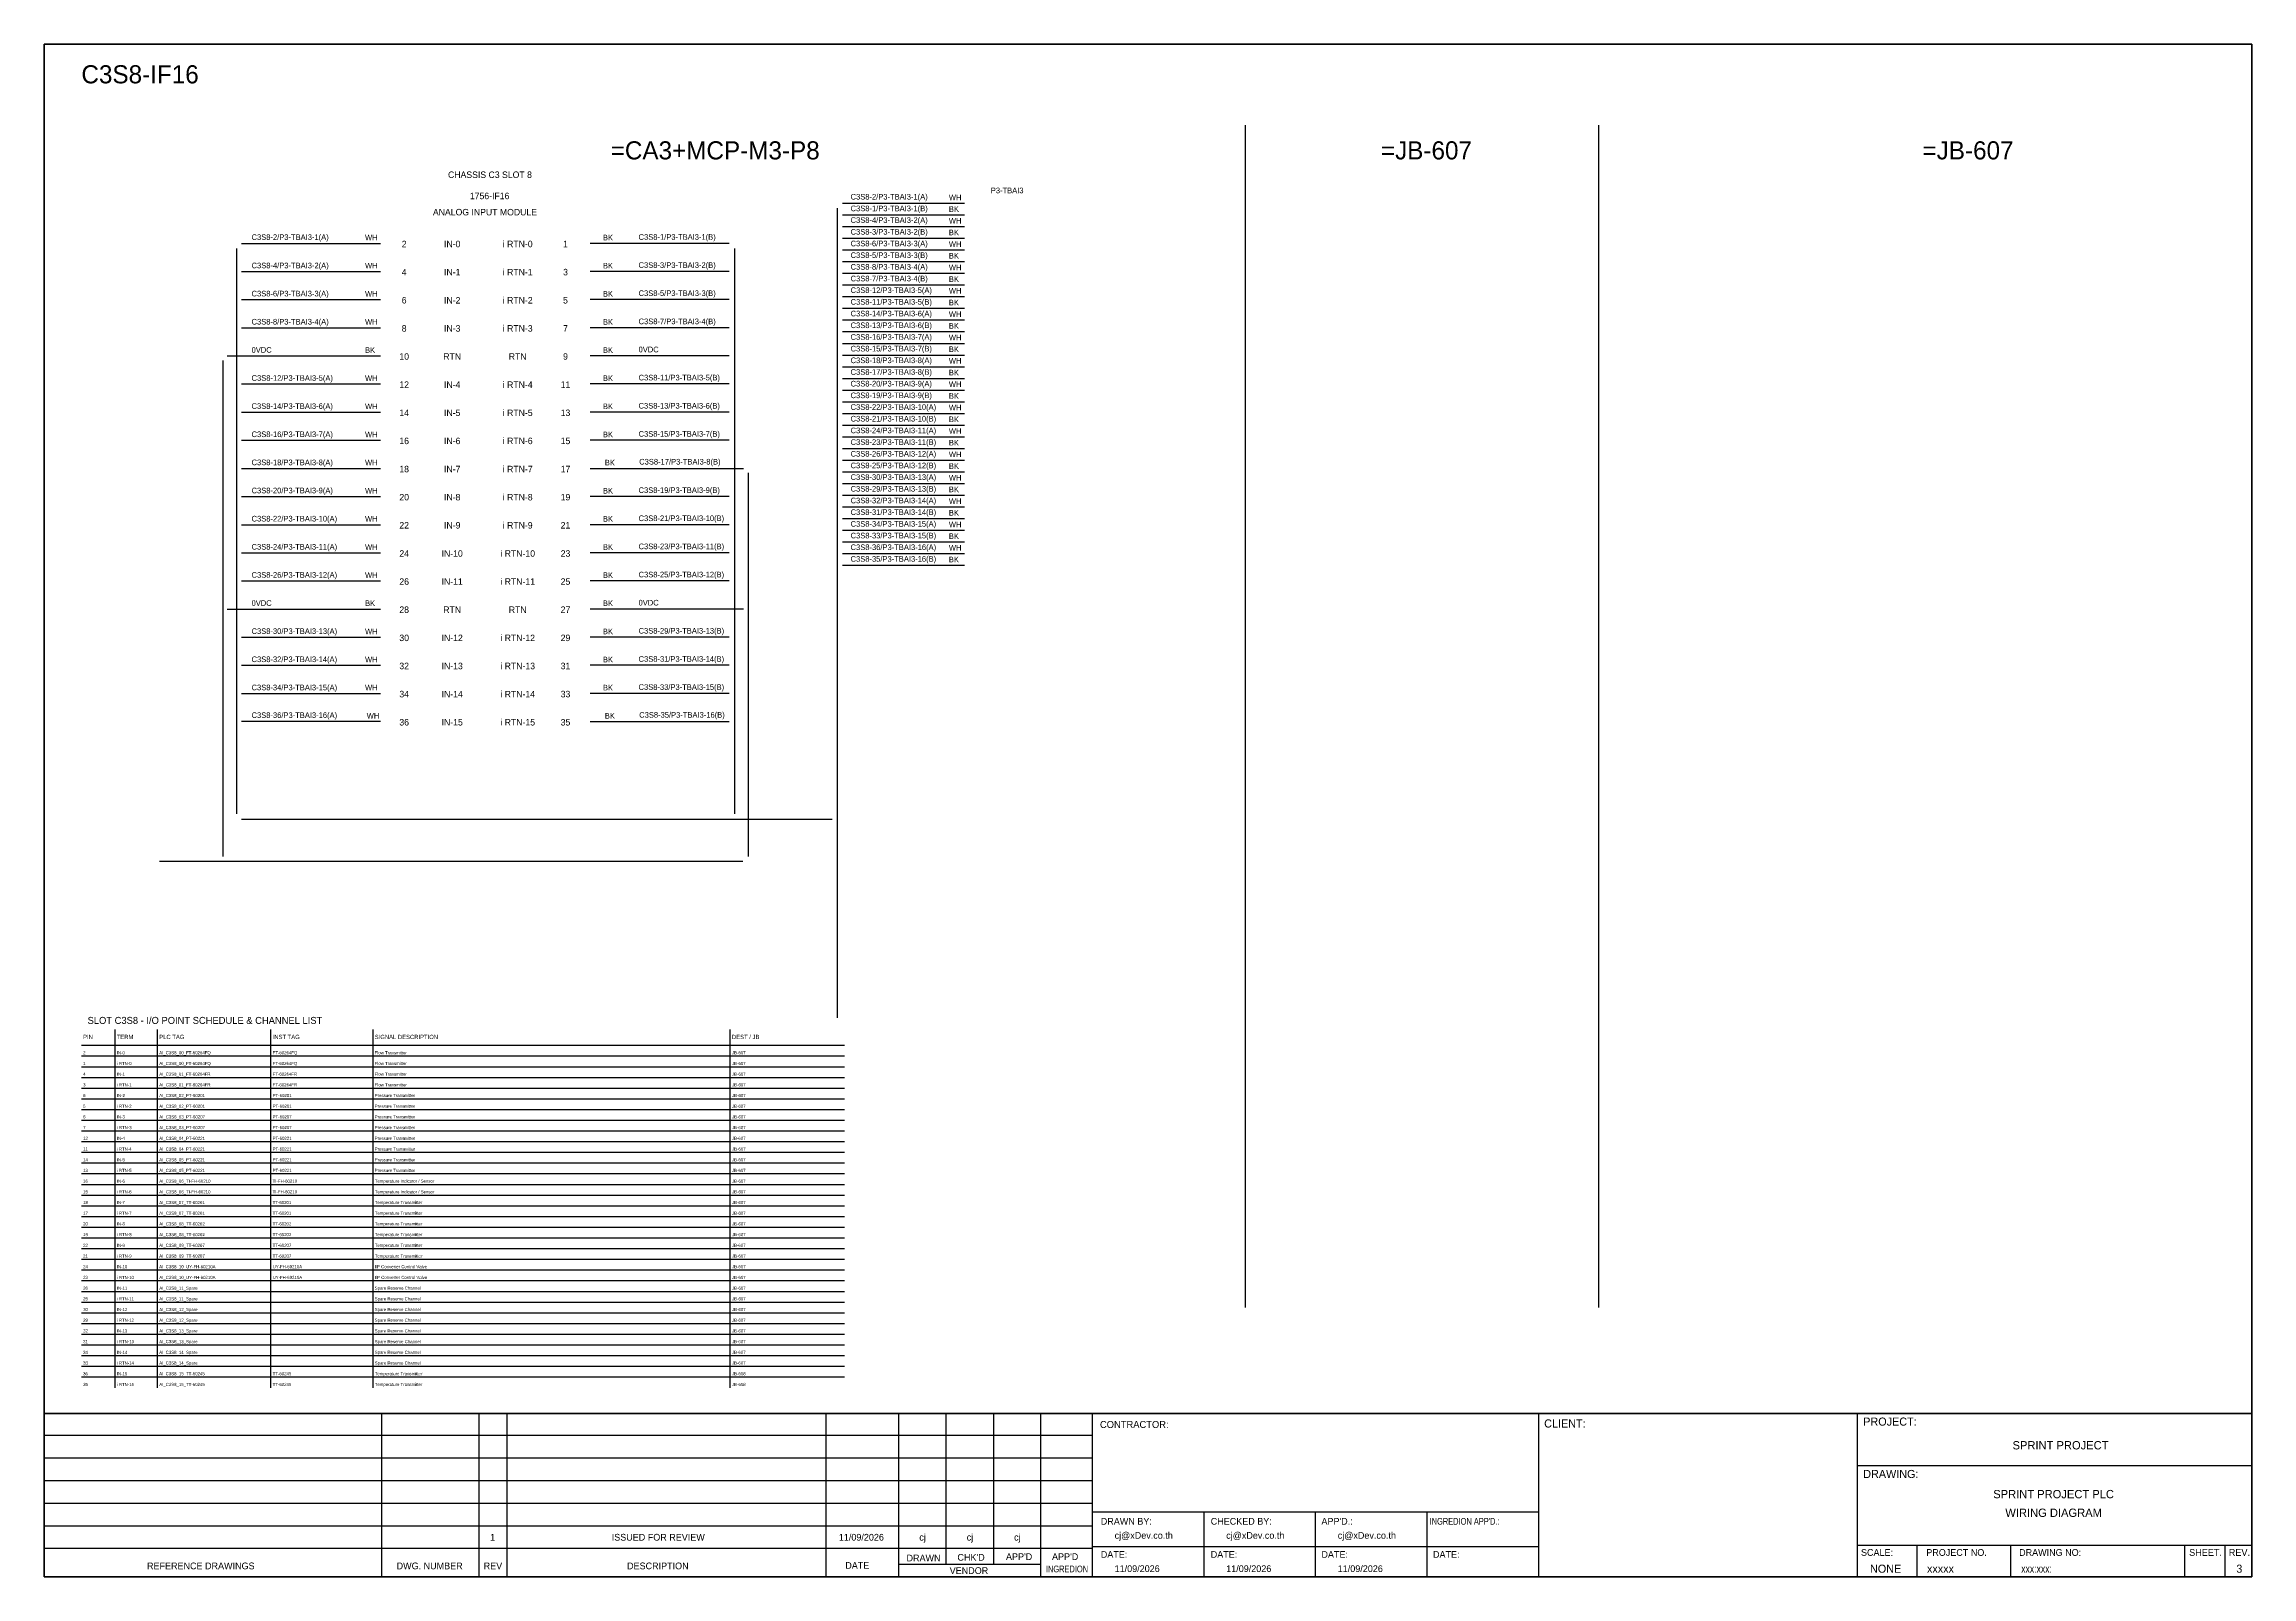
# Model space of a CAD drawing. Header units: metres. Extents: x 0 to 20667, y -39055 to 2704.
# Drawn here: x 8387 to 12280, y -21029 to -18325 of the extents above; entities that cross this region are included whole.
import ezdxf
from ezdxf.enums import TextEntityAlignment as Align

# ---------------------------------------------------------------- set-up
doc = ezdxf.new("R2010")
doc.units = ezdxf.units.M

msp = doc.modelspace()

# ---------------------------------------------------------------- linework, layer by layer
at = {"ltscale": 25.4}
for p, q in [((9794.3, -18626.4), (10009.7, -18626.4)), ((9594.8, -18676.8), (9349.5, -18676.8)), ((9794.3, -18667.6), (10009.7, -18667.6)), ((9594.8, -18726.4), (9349.5, -18726.4)), ((9794.3, -18708.9), (10009.7, -18708.9)), ((9794.3, -18750.1), (10009.7, -18750.1)), ((9594.8, -18776), (9349.5, -18776)), ((9794.3, -18791.3), (10009.7, -18791.3)), ((9594.8, -18825.7), (9349.5, -18825.7)), ((9794.3, -18832.5), (10009.7, -18832.5)), ((8709.5, -18875.3), (8980, -18875.3)), ((9594.8, -18875.3), (9349.5, -18875.3)), ((9794.3, -18873.8), (10009.7, -18873.8)), ((9794.3, -18915), (10009.7, -18915)), ((9594.8, -18924.9), (9349.5, -18924.9)), ((9794.3, -18956.2), (10009.7, -18956.2)), ((9594.8, -18974.5), (9349.5, -18974.5)), ((9794.3, -18997.4), (10009.7, -18997.4)), ((9594.8, -19024.2), (9349.5, -19024.2)), ((9349.5, -19073.8), (9620, -19073.8)), ((9794.3, -19038.7), (10009.7, -19038.7)), ((9794.3, -19079.9), (10009.7, -19079.9)), ((9594.8, -19123.4), (9349.5, -19123.4)), ((9794.3, -19121.1), (10009.7, -19121.1)), ((9594.8, -19173.1), (9349.5, -19173.1)), ((9794.3, -19162.3), (10009.7, -19162.3)), ((9594.8, -19222.7), (9349.5, -19222.7)), ((9794.3, -19203.6), (10009.7, -19203.6)), ((9794.3, -19244.8), (10009.7, -19244.8)), ((9594.8, -19272.3), (9349.5, -19272.3)), ((8709.5, -19322), (8980, -19322)), ((9620, -19322), (9349.5, -19322)), ((9594.8, -19371.6), (9349.5, -19371.6)), ((9594.8, -19421.2), (9349.5, -19421.2)), ((9594.8, -19470.9), (9349.5, -19470.9)), ((9349.5, -19520.5), (9594.8, -19520.5))]:
    msp.add_line(p, q, dxfattribs=at)
at = {"color": 7}
for p, q in [((8511.6, -20695.7), (8511.6, -20063.6)), ((8586.6, -20695.7), (8586.6, -20063.6)), ((8786.6, -20695.7), (8786.6, -20063.6)), ((8966.6, -20695.7), (8966.6, -20063.6)), ((9596.6, -20695.7), (9596.6, -20063.6)), ((8452.3, -20091.6), (9798.1, -20091.6))]:
    msp.add_line(p, q, dxfattribs=at)
at = {"color": 8}
for p, q in [((8452.3, -20110.5), (9798.1, -20110.5)), ((8452.3, -20129.4), (9798.1, -20129.4)), ((8452.3, -20148.2), (9798.1, -20148.2)), ((8452.3, -20167.1), (9798.1, -20167.1)), ((8452.3, -20186), (9798.1, -20186)), ((8452.3, -20204.9), (9798.1, -20204.9)), ((8452.3, -20223.7), (9798.1, -20223.7)), ((8452.3, -20242.6), (9798.1, -20242.6)), ((8452.3, -20261.5), (9798.1, -20261.5)), ((8452.3, -20280.4), (9798.1, -20280.4)), ((8452.3, -20299.3), (9798.1, -20299.3)), ((8452.3, -20318.1), (9798.1, -20318.1)), ((8452.3, -20337), (9798.1, -20337)), ((8452.3, -20355.9), (9798.1, -20355.9)), ((8452.3, -20374.8), (9798.1, -20374.8)), ((8452.3, -20393.6), (9798.1, -20393.6)), ((8452.3, -20412.5), (9798.1, -20412.5)), ((8452.3, -20431.4), (9798.1, -20431.4)), ((8452.3, -20450.3), (9798.1, -20450.3)), ((8452.3, -20469.2), (9798.1, -20469.2)), ((8452.3, -20488), (9798.1, -20488)), ((8452.3, -20506.9), (9798.1, -20506.9)), ((8452.3, -20525.8), (9798.1, -20525.8)), ((8452.3, -20544.7), (9798.1, -20544.7)), ((8452.3, -20563.6), (9798.1, -20563.6)), ((8452.3, -20582.4), (9798.1, -20582.4)), ((8452.3, -20601.3), (9798.1, -20601.3)), ((8452.3, -20620.2), (9798.1, -20620.2)), ((8452.3, -20639.1), (9798.1, -20639.1)), ((8452.3, -20657.9), (9798.1, -20657.9)), ((8452.3, -20676.8), (9798.1, -20676.8))]:
    msp.add_line(p, q, dxfattribs=at)
at = {"color": 4}
for p, q in [((11688.9, -20973.4), (11688.9, -21029.5)), ((11854.2, -20973.4), (11854.2, -21029.5))]:
    msp.add_line(p, q, dxfattribs=at)
at = {"color": 4, "ltscale": 0.5}
for p, q in [((12161.3, -20973.4), (12161.3, -21029.5)), ((12161.3, -20973.4), (12161.3, -21029.5)), ((12232.5, -20973.4), (12232.5, -21029.5)), ((12232.5, -20973.4), (12232.5, -21029.5))]:
    msp.add_line(p, q, dxfattribs=at)
at = {"layer": 'GT_1', "color": 4}
for p, q in [((8982, -21029.5), (8982, -20741.3)), ((9153.9, -21029.5), (9153.9, -20741.3)), ((9203, -21029.5), (9203, -20741.3)), ((9765.7, -21029.5), (9765.7, -20741.3)), ((9894, -21029.5), (9894, -20741.3)), ((9977.6, -21007.7), (9977.6, -20741.3)), ((10061.1, -21007.7), (10061.1, -20741.3)), ((10144.4, -21029.5), (10144.4, -20741.3)), ((10235.4, -21029.5), (10235.4, -20741.3)), ((11022.4, -21029.5), (11022.4, -20741.3)), ((11584.7, -21029.5), (11584.7, -20741.3)), ((11584.7, -21029.5), (11584.7, -20741.3)), ((11584.7, -21029.5), (11584.7, -20741.3)), ((10235.4, -20780.2), (8386.6, -20780.2)), ((10235.4, -20820), (8386.6, -20820)), ((10235.4, -20859.9), (8386.6, -20859.9)), ((10235.4, -20899.8), (8386.6, -20899.8)), ((10235.4, -20939.8), (8386.6, -20939.8)), ((11022.4, -20915.2), (10235.4, -20915.2)), ((10432.2, -21029.5), (10432.2, -20915.2)), ((10628.9, -21029.5), (10628.9, -20915.2)), ((10825.7, -21029.5), (10825.7, -20915.2)), ((10235.3, -20979.7), (8386.6, -20979.7)), ((11022.4, -20976.6), (10235.4, -20976.6)), ((11584.7, -20973.4), (12279.9, -20973.4)), ((10144.4, -21007.7), (9894, -21007.7))]:
    msp.add_line(p, q, dxfattribs=at)
at = {"layer": 'HELPPOINT', "color": 4, "lineweight": 35}
for p, q in [((8386.6, -21029.5), (8386.6, -18325.3)), ((8386.6, -18325.3), (12279.9, -18325.3)), ((8386.6, -21029.5), (8386.6, -18325.3)), ((8386.6, -18325.3), (12279.9, -18325.3)), ((12279.9, -18325.3), (12279.9, -21029.5)), ((12279.9, -18325.3), (12279.9, -21029.5)), ((12279.9, -21029.5), (8386.6, -21029.5)), ((12279.9, -21029.5), (8386.6, -21029.5))]:
    msp.add_line(p, q, dxfattribs=at)
at = {"layer": 'HELPPOINT', "color": 4}
for p, q in [((11584.7, -20832.9), (12279.9, -20832.9)), ((11584.7, -20832.9), (12279.9, -20832.9)), ((11584.7, -20973.4), (12279.9, -20973.4))]:
    msp.add_line(p, q, dxfattribs=at)
at = {"layer": 'IE-WIRE', "color": 4, "ltscale": 25.4}
for p, q in [((9794.3, -18605.8), (10009.7, -18605.8)), ((9785.2, -18614.9), (9785.2, -20043.3)), ((9794.3, -18647), (10009.7, -18647)), ((8725.6, -18685.9), (8725.6, -19683.3)), ((8734.8, -18676.8), (8980, -18676.8)), ((9603.9, -18685.9), (9603.9, -19683.3)), ((8734.8, -18726.4), (8980, -18726.4)), ((9794.3, -18688.3), (10009.7, -18688.3)), ((9794.3, -18729.5), (10009.7, -18729.5)), ((8734.8, -18776), (8980, -18776)), ((9794.3, -18770.7), (10009.7, -18770.7)), ((8734.8, -18825.7), (8980, -18825.7)), ((9794.3, -18811.9), (10009.7, -18811.9)), ((9794.3, -18853.2), (10009.7, -18853.2)), ((9794.3, -18894.4), (10009.7, -18894.4)), ((8734.8, -18924.9), (8980, -18924.9)), ((9794.3, -18935.6), (10009.7, -18935.6)), ((8734.8, -18974.5), (8980, -18974.5)), ((9794.3, -18976.8), (10009.7, -18976.8)), ((8734.8, -19024.2), (8980, -19024.2)), ((9794.3, -19018), (10009.7, -19018)), ((8734.8, -19073.8), (8980, -19073.8)), ((9794.3, -19059.3), (10009.7, -19059.3)), ((9794.3, -19100.5), (10009.7, -19100.5)), ((8734.8, -19123.4), (8980, -19123.4)), ((9794.3, -19141.7), (10009.7, -19141.7)), ((8734.8, -19173.1), (8980, -19173.1)), ((9794.3, -19182.9), (10009.7, -19182.9)), ((8734.8, -19222.7), (8980, -19222.7)), ((9794.3, -19224.2), (10009.7, -19224.2)), ((8734.8, -19272.3), (8980, -19272.3)), ((8734.8, -19371.6), (8980, -19371.6)), ((8734.8, -19421.2), (8980, -19421.2)), ((8734.8, -19470.9), (8980, -19470.9)), ((8980, -19520.5), (8734.8, -19520.5))]:
    msp.add_line(p, q, dxfattribs=at)
at = {"layer": 'IE-WIRE', "color": 7, "ltscale": 25.4}
for p, q in [((8701.5, -18883.3), (8701.5, -19758.6)), ((9628, -19081.8), (9628, -19758.6)), ((9619, -19767.5), (8590, -19767.5))]:
    msp.add_line(p, q, dxfattribs=at)
at = {"layer": 'IE-WIRE', "color": 4}
msp.add_line((8734.7, -19692.5), (9776, -19692.5), dxfattribs=at)
at = {"layer": 'MEMBER', "color": 4, "lineweight": 35}
msp.add_line((8386.6, -20741.3), (12279.9, -20741.3), dxfattribs=at)
msp.add_line((8386.6, -20741.3), (12279.9, -20741.3), dxfattribs=at)
at = {"layer": 'MEMBER', "color": 4}
for p, q in [((11584.7, -20832.9), (12279.9, -20832.9)), ((11584.7, -20832.9), (12279.9, -20832.9)), ((11584.7, -20973.4), (12279.9, -20973.4)), ((11584.7, -20973.4), (12279.9, -20973.4))]:
    msp.add_line(p, q, dxfattribs=at)
at = {"layer": 'x01001-FrameArea'}
for p, q in [((10504.8, -18468), (10504.8, -20554.5)), ((11127.9, -18468), (11127.9, -20554.5))]:
    msp.add_line(p, q, dxfattribs=at)

# ---------------------------------------------------------------- texts
at = {"color": 2}
msp.add_text('C3S8-IF16', height=32, dxfattribs=at).set_placement((8452.3, -18394.5))
for s, height, p in [('=CA3+MCP-M3-P8', 32, (9570, -18512.7)), ('=JB-607', 32, (10824.3, -18512.7)), ('=JB-607', 32, (11779.4, -18512.7)), ('CHASSIS C3 SLOT 8', 11.441, (9172.8, -18555.7)), ('1756-IF16', 11.44, (9172.2, -18593.1)), ('ANALOG INPUT MODULE', 11.441, (9164, -18621.7)), ('2', 11.4, (9021.5, -18677.9)), ('IN-0', 11.44, (9106.2, -18677.9)), ('i RTN-0', 11.44, (9221.7, -18677.9)), ('1', 11.4, (9306, -18677.9)), ('4', 11.4, (9021.5, -18727.5)), ('IN-1', 11.44, (9106.2, -18727.5)), ('i RTN-1', 11.44, (9221.7, -18727.5)), ('3', 11.4, (9306, -18727.5)), ('6', 11.4, (9021.5, -18777.2)), ('IN-2', 11.44, (9106.2, -18777.2)), ('i RTN-2', 11.44, (9221.7, -18777.2)), ('5', 11.4, (9306, -18777.2)), ('8', 11.4, (9021.5, -18826.8)), ('IN-3', 11.44, (9106.2, -18826.8)), ('i RTN-3', 11.44, (9221.7, -18826.8)), ('7', 11.4, (9306, -18826.8)), ('10', 11.44, (9021.5, -18876.4)), ('RTN', 11.44, (9106.2, -18876.4)), ('RTN', 11.44, (9221.7, -18876.4)), ('9', 11.4, (9306, -18876.4)), ('12', 11.44, (9021.5, -18926.1)), ('IN-4', 11.44, (9106.2, -18926.1)), ('i RTN-4', 11.44, (9221.7, -18926.1)), ('11', 11.44, (9306, -18926.1)), ('14', 11.44, (9021.5, -18975.7)), ('IN-5', 11.44, (9106.2, -18975.7)), ('i RTN-5', 11.44, (9221.7, -18975.7)), ('13', 11.44, (9306, -18975.7)), ('16', 11.44, (9021.5, -19025.3)), ('IN-6', 11.44, (9106.2, -19025.3)), ('i RTN-6', 11.44, (9221.7, -19025.3)), ('15', 11.44, (9306, -19025.3)), ('18', 11.44, (9021.5, -19075)), ('IN-7', 11.44, (9106.2, -19075)), ('i RTN-7', 11.44, (9221.7, -19075)), ('17', 11.44, (9306, -19075)), ('20', 11.44, (9021.5, -19124.6)), ('IN-8', 11.44, (9106.2, -19124.6)), ('i RTN-8', 11.44, (9221.7, -19124.6)), ('19', 11.44, (9306, -19124.6)), ('22', 11.44, (9021.5, -19174.2)), ('IN-9', 11.44, (9106.2, -19174.2)), ('i RTN-9', 11.44, (9221.7, -19174.2)), ('21', 11.44, (9306, -19174.2)), ('24', 11.44, (9021.5, -19223.9)), ('IN-10', 11.44, (9106.2, -19223.9)), ('i RTN-10', 11.44, (9221.7, -19223.9)), ('23', 11.44, (9306, -19223.9)), ('26', 11.44, (9021.5, -19273.5)), ('IN-11', 11.44, (9106.2, -19273.5)), ('i RTN-11', 11.44, (9221.7, -19273.5)), ('25', 11.44, (9306, -19273.5)), ('28', 11.44, (9021.5, -19323.1)), ('RTN', 11.44, (9106.2, -19323.1)), ('RTN', 11.44, (9221.7, -19323.1)), ('27', 11.44, (9306, -19323.1)), ('30', 11.44, (9021.5, -19372.8)), ('IN-12', 11.44, (9106.2, -19372.8)), ('i RTN-12', 11.44, (9221.7, -19372.8)), ('29', 11.44, (9306, -19372.8)), ('32', 11.44, (9021.5, -19422.4)), ('IN-13', 11.44, (9106.2, -19422.4)), ('i RTN-13', 11.44, (9221.7, -19422.4)), ('31', 11.44, (9306, -19422.4)), ('34', 11.44, (9021.5, -19472)), ('IN-14', 11.44, (9106.2, -19472)), ('i RTN-14', 11.44, (9221.7, -19472)), ('33', 11.44, (9306, -19472)), ('36', 11.44, (9021.5, -19521.7)), ('IN-15', 11.44, (9106.2, -19521.7)), ('i RTN-15', 11.44, (9221.7, -19521.7)), ('35', 11.44, (9306, -19521.7))]:
    msp.add_text(s, height=height, dxfattribs=at).set_placement(p, align=Align.MIDDLE_CENTER)
at = {"color": 4}
for s, height, p in [('C3S8-2/P3-TBAI3-1(A)', 9.949, (9808.8, -18599.5)), ('WH', 9.95, (9982.1, -18600.6)), ('C3S8-4/P3-TBAI3-2(A)', 9.949, (9808.8, -18640.7)), ('WH', 9.95, (9982.1, -18641.8)), ('C3S8-2/P3-TBAI3-1(A)', 9.949, (8752.4, -18670.8)), ('WH', 9.95, (8952.5, -18671.5)), ('C3S8-6/P3-TBAI3-3(A)', 9.949, (9808.8, -18682)), ('WH', 9.95, (9982.1, -18683)), ('C3S8-4/P3-TBAI3-2(A)', 9.949, (8752.4, -18720.8)), ('WH', 9.95, (8952.5, -18721.1)), ('C3S8-8/P3-TBAI3-4(A)', 9.949, (9808.8, -18723.2)), ('WH', 9.95, (9982.1, -18724.2)), ('C3S8-6/P3-TBAI3-3(A)', 9.949, (8752.4, -18770.4)), ('WH', 9.95, (8952.5, -18770.8)), ('C3S8-12/P3-TBAI3-5(A)', 9.949, (9808.8, -18764.4)), ('WH', 9.95, (9982.1, -18765.4)), ('C3S8-14/P3-TBAI3-6(A)', 9.949, (9808.8, -18805.6)), ('WH', 9.95, (9982.1, -18806.7)), ('C3S8-8/P3-TBAI3-4(A)', 9.949, (8752.4, -18820)), ('WH', 9.95, (8952.5, -18820.4)), ('C3S8-16/P3-TBAI3-7(A)', 9.949, (9808.8, -18846.9)), ('WH', 9.95, (9982.1, -18847.9)), ('C3S8-18/P3-TBAI3-8(A)', 9.949, (9808.8, -18888.1)), ('WH', 9.95, (9982.1, -18889.1)), ('C3S8-12/P3-TBAI3-5(A)', 9.949, (8752.4, -18919.3)), ('WH', 9.95, (8952.5, -18919.7)), ('C3S8-20/P3-TBAI3-9(A)', 9.949, (9808.8, -18929.3)), ('WH', 9.95, (9982.1, -18930.3)), ('C3S8-14/P3-TBAI3-6(A)', 9.949, (8752.4, -18968.9)), ('WH', 9.95, (8952.5, -18969.3)), ('C3S8-22/P3-TBAI3-10(A)', 9.949, (9808.8, -18970.5)), ('WH', 9.95, (9982.1, -18971.6)), ('C3S8-16/P3-TBAI3-7(A)', 9.949, (8752.4, -19018.6)), ('WH', 9.95, (8952.5, -19018.9)), ('C3S8-24/P3-TBAI3-11(A)', 9.949, (9808.8, -19011.8)), ('WH', 9.95, (9982.1, -19012.8)), ('C3S8-18/P3-TBAI3-8(A)', 9.949, (8752.4, -19068.2)), ('WH', 9.95, (8952.5, -19068.6)), ('C3S8-26/P3-TBAI3-12(A)', 9.949, (9808.8, -19053)), ('WH', 9.95, (9982.1, -19054)), ('C3S8-20/P3-TBAI3-9(A)', 9.949, (8752.4, -19117.8)), ('WH', 9.95, (8952.5, -19118.2)), ('C3S8-30/P3-TBAI3-13(A)', 9.949, (9808.8, -19094.2)), ('WH', 9.95, (9982.1, -19095.2)), ('C3S8-32/P3-TBAI3-14(A)', 9.949, (9808.8, -19135.4)), ('WH', 9.95, (9982.1, -19136.5)), ('C3S8-22/P3-TBAI3-10(A)', 9.949, (8752.4, -19167.5)), ('WH', 9.95, (8952.5, -19167.8)), ('C3S8-34/P3-TBAI3-15(A)', 9.949, (9808.8, -19176.7)), ('WH', 9.95, (9982.1, -19177.7)), ('C3S8-24/P3-TBAI3-11(A)', 9.949, (8752.4, -19217.1)), ('WH', 9.95, (8952.5, -19217.5)), ('C3S8-36/P3-TBAI3-16(A)', 9.949, (9808.8, -19217.9)), ('WH', 9.95, (9982.1, -19218.9)), ('C3S8-26/P3-TBAI3-12(A)', 9.949, (8752.4, -19266.7)), ('WH', 9.95, (8952.5, -19267.1)), ('C3S8-30/P3-TBAI3-13(A)', 9.949, (8752.4, -19366)), ('WH', 9.95, (8952.5, -19366.4)), ('C3S8-32/P3-TBAI3-14(A)', 9.949, (8752.4, -19415.6)), ('WH', 9.95, (8952.5, -19416)), ('C3S8-34/P3-TBAI3-15(A)', 9.949, (8752.4, -19465.3)), ('WH', 9.95, (8952.5, -19465.6)), ('C3S8-36/P3-TBAI3-16(A)', 9.949, (8752.4, -19514.2)), ('WH', 9.95, (8955.5, -19515.3))]:
    msp.add_text(s, height=height, dxfattribs=at).set_placement(p)
for s, height, p in [('C3S8-1/P3-TBAI3-1(B)', 9.949, (9808.8, -18620.1)), ('BK', 9.95, (9982.1, -18621.2)), ('BK', 9.95, (9372, -18671.5)), ('C3S8-1/P3-TBAI3-1(B)', 9.949, (9434.9, -18670.5)), ('C3S8-3/P3-TBAI3-2(B)', 9.949, (9808.8, -18661.4)), ('BK', 9.95, (9982.1, -18662.4)), ('BK', 9.95, (9372, -18721.1)), ('C3S8-3/P3-TBAI3-2(B)', 9.949, (9434.9, -18720.1)), ('C3S8-5/P3-TBAI3-3(B)', 9.949, (9808.8, -18702.6)), ('BK', 9.95, (9982.1, -18703.6)), ('BK', 9.95, (9372, -18770.8)), ('C3S8-5/P3-TBAI3-3(B)', 9.949, (9434.9, -18769.7)), ('C3S8-7/P3-TBAI3-4(B)', 9.949, (9808.8, -18743.8)), ('BK', 9.95, (9982.1, -18744.8)), ('C3S8-11/P3-TBAI3-5(B)', 9.949, (9808.8, -18785)), ('BK', 9.95, (9982.1, -18786.1)), ('BK', 9.95, (9372, -18820.4)), ('C3S8-7/P3-TBAI3-4(B)', 9.949, (9434.9, -18819.4)), ('C3S8-13/P3-TBAI3-6(B)', 9.949, (9808.8, -18826.3)), ('BK', 9.95, (9982.1, -18827.3)), ('0VDC', 9.95, (8752.4, -18869.7)), ('BK', 9.95, (8952.5, -18870)), ('BK', 9.95, (9372, -18870)), ('0VDC', 9.95, (9434.9, -18869)), ('C3S8-15/P3-TBAI3-7(B)', 9.949, (9808.8, -18867.5)), ('BK', 9.95, (9982.1, -18868.5)), ('BK', 9.95, (9372, -18919.7)), ('C3S8-11/P3-TBAI3-5(B)', 9.949, (9434.9, -18918.6)), ('C3S8-17/P3-TBAI3-8(B)', 9.949, (9808.8, -18908.7)), ('BK', 9.95, (9982.1, -18909.7)), ('BK', 9.95, (9372, -18969.3)), ('C3S8-13/P3-TBAI3-6(B)', 9.949, (9434.9, -18968.3)), ('C3S8-19/P3-TBAI3-9(B)', 9.949, (9808.8, -18949.9)), ('BK', 9.95, (9982.1, -18951)), ('C3S8-21/P3-TBAI3-10(B)', 9.949, (9808.8, -18991.1)), ('BK', 9.95, (9982.1, -18992.2)), ('BK', 9.95, (9372, -19018.9)), ('C3S8-15/P3-TBAI3-7(B)', 9.949, (9434.9, -19017.9)), ('C3S8-23/P3-TBAI3-11(B)', 9.949, (9808.8, -19032.4)), ('BK', 9.95, (9982.1, -19033.4)), ('BK', 9.95, (9375.4, -19068.6)), ('C3S8-17/P3-TBAI3-8(B)', 9.949, (9436, -19067)), ('C3S8-25/P3-TBAI3-12(B)', 9.949, (9808.8, -19073.6)), ('BK', 9.95, (9982.1, -19074.6)), ('BK', 9.95, (9372, -19118.2)), ('C3S8-19/P3-TBAI3-9(B)', 9.949, (9434.9, -19117.2)), ('C3S8-29/P3-TBAI3-13(B)', 9.949, (9808.8, -19114.8)), ('BK', 9.95, (9982.1, -19115.8)), ('C3S8-31/P3-TBAI3-14(B)', 9.949, (9808.8, -19156)), ('BK', 9.95, (9982.1, -19157.1)), ('BK', 9.95, (9372, -19167.8)), ('C3S8-21/P3-TBAI3-10(B)', 9.949, (9434.9, -19166.8)), ('C3S8-33/P3-TBAI3-15(B)', 9.949, (9808.8, -19197.3)), ('BK', 9.95, (9982.1, -19198.3)), ('BK', 9.95, (9372, -19217.5)), ('C3S8-23/P3-TBAI3-11(B)', 9.949, (9434.9, -19216.4)), ('C3S8-35/P3-TBAI3-16(B)', 9.949, (9808.8, -19238.5)), ('BK', 9.95, (9982.1, -19239.5)), ('BK', 9.95, (9372, -19267.1)), ('C3S8-25/P3-TBAI3-12(B)', 9.949, (9434.9, -19266.1)), ('0VDC', 9.95, (8752.4, -19316.4)), ('BK', 9.95, (8952.5, -19316.7)), ('BK', 9.95, (9372, -19316.7)), ('0VDC', 9.95, (9434.9, -19315.7)), ('BK', 9.95, (9372, -19366.4)), ('C3S8-29/P3-TBAI3-13(B)', 9.949, (9434.9, -19365.3)), ('BK', 9.95, (9372, -19416)), ('C3S8-31/P3-TBAI3-14(B)', 9.949, (9434.9, -19415)), ('BK', 9.95, (9372, -19465.6)), ('C3S8-33/P3-TBAI3-15(B)', 9.949, (9434.9, -19464.6)), ('BK', 9.95, (9375.4, -19515.3)), ('C3S8-35/P3-TBAI3-16(B)', 9.949, (9436, -19513.7))]:
    msp.add_text(s, height=height).set_placement(p)
msp.add_text('P3-TBAI3', height=9.95, dxfattribs=at).set_placement((10084.9, -18583.4), align=Align.MIDDLE_CENTER)
at = {"color": 3}
for s, p in [('PIN', (8455.3, -20080.6)), ('TERM', (8514.6, -20080.6)), ('PLC TAG', (8589.6, -20080.6)), ('INST TAG', (8789.6, -20080.6)), ('SIGNAL DESCRIPTION', (8969.6, -20080.6)), ('DEST / JB', (9599.6, -20080.6))]:
    msp.add_text(s, height=7.5, dxfattribs=at).set_placement(p)
at = {"color": 7}
for s, p in [('2', (8455.3, -20107.5)), ('1', (8455.3, -20126.4)), ('i RTN-0', (8514.6, -20126.4)), ('IN-0', (8514.6, -20107.5)), ('AI_C3S8_00_FT-60264FQ', (8589.6, -20107.5)), ('AI_C3S8_00_FT-60264FQ', (8589.6, -20126.4)), ('FT-60264FQ', (8789.6, -20107.5)), ('FT-60264FQ', (8789.6, -20126.4)), ('Flow Transmitter', (8969.6, -20107.5)), ('Flow Transmitter', (8969.6, -20126.4)), ('JB-607', (9599.6, -20107.5)), ('JB-607', (9599.6, -20126.4)), ('4', (8455.3, -20145.2)), ('3', (8455.3, -20164.1)), ('i RTN-1', (8514.6, -20164.1)), ('IN-1', (8514.6, -20145.2)), ('AI_C3S8_01_FT-60264FR', (8589.6, -20145.2)), ('AI_C3S8_01_FT-60264FR', (8589.6, -20164.1)), ('FT-60264FR', (8789.6, -20145.2)), ('FT-60264FR', (8789.6, -20164.1)), ('Flow Transmitter', (8969.6, -20145.2)), ('Flow Transmitter', (8969.6, -20164.1)), ('JB-607', (9599.6, -20145.2)), ('JB-607', (9599.6, -20164.1)), ('5', (8455.3, -20201.9)), ('6', (8455.3, -20183)), ('i RTN-2', (8514.6, -20201.9)), ('IN-2', (8514.6, -20183)), ('AI_C3S8_02_PT-60201', (8589.6, -20183)), ('AI_C3S8_02_PT-60201', (8589.6, -20201.9)), ('PT-60201', (8789.6, -20183)), ('PT-60201', (8789.6, -20201.9)), ('Pressure Transmitter', (8969.6, -20183)), ('Pressure Transmitter', (8969.6, -20201.9)), ('JB-607', (9599.6, -20183)), ('JB-607', (9599.6, -20201.9)), ('8', (8455.3, -20220.7)), ('7', (8455.3, -20239.6)), ('i RTN-3', (8514.6, -20239.6)), ('IN-3', (8514.6, -20220.7)), ('AI_C3S8_03_PT-60207', (8589.6, -20220.7)), ('AI_C3S8_03_PT-60207', (8589.6, -20239.6)), ('PT-60207', (8789.6, -20220.7)), ('PT-60207', (8789.6, -20239.6)), ('Pressure Transmitter', (8969.6, -20220.7)), ('Pressure Transmitter', (8969.6, -20239.6)), ('JB-607', (9599.6, -20220.7)), ('JB-607', (9599.6, -20239.6)), ('12', (8455.3, -20258.5)), ('11', (8455.3, -20277.4)), ('i RTN-4', (8514.6, -20277.4)), ('IN-4', (8514.6, -20258.5)), ('AI_C3S8_04_PT-60221', (8589.6, -20258.5)), ('AI_C3S8_04_PT-60221', (8589.6, -20277.4)), ('PT-60221', (8789.6, -20258.5)), ('PT-60221', (8789.6, -20277.4)), ('Pressure Transmitter', (8969.6, -20258.5)), ('Pressure Transmitter', (8969.6, -20277.4)), ('JB-607', (9599.6, -20258.5)), ('JB-607', (9599.6, -20277.4)), ('14', (8455.3, -20296.3)), ('13', (8455.3, -20315.1)), ('i RTN-5', (8514.6, -20315.1)), ('IN-5', (8514.6, -20296.3)), ('AI_C3S8_05_PT-60221', (8589.6, -20296.3)), ('AI_C3S8_05_PT-60221', (8589.6, -20315.1)), ('PT-60221', (8789.6, -20296.3)), ('PT-60221', (8789.6, -20315.1)), ('Pressure Transmitter', (8969.6, -20296.3)), ('Pressure Transmitter', (8969.6, -20315.1)), ('JB-607', (9599.6, -20296.3)), ('JB-607', (9599.6, -20315.1)), ('16', (8455.3, -20334)), ('15', (8455.3, -20352.9)), ('i RTN-6', (8514.6, -20352.9)), ('IN-6', (8514.6, -20334)), ('AI_C3S8_06_TI-FH-60210', (8589.6, -20334)), ('AI_C3S8_06_TI-FH-60210', (8589.6, -20352.9)), ('TI-FH-60210', (8789.6, -20334)), ('TI-FH-60210', (8789.6, -20352.9)), ('Temperature Indicator / Sensor', (8969.6, -20334)), ('Temperature Indicator / Sensor', (8969.6, -20352.9)), ('JB-607', (9599.6, -20334)), ('JB-607', (9599.6, -20352.9)), ('18', (8455.3, -20371.8)), ('17', (8455.3, -20390.6)), ('i RTN-7', (8514.6, -20390.6)), ('IN-7', (8514.6, -20371.8)), ('AI_C3S8_07_TT-60201', (8589.6, -20371.8)), ('AI_C3S8_07_TT-60201', (8589.6, -20390.6)), ('TT-60201', (8789.6, -20371.8)), ('TT-60201', (8789.6, -20390.6)), ('Temperature Transmitter', (8969.6, -20371.8)), ('Temperature Transmitter', (8969.6, -20390.6)), ('JB-607', (9599.6, -20371.8)), ('JB-607', (9599.6, -20390.6)), ('20', (8455.3, -20409.5)), ('19', (8455.3, -20428.4)), ('i RTN-8', (8514.6, -20428.4)), ('IN-8', (8514.6, -20409.5)), ('AI_C3S8_08_TT-60202', (8589.6, -20409.5)), ('AI_C3S8_08_TT-60202', (8589.6, -20428.4)), ('TT-60202', (8789.6, -20409.5)), ('TT-60202', (8789.6, -20428.4)), ('Temperature Transmitter', (8969.6, -20409.5)), ('Temperature Transmitter', (8969.6, -20428.4)), ('JB-607', (9599.6, -20409.5)), ('JB-607', (9599.6, -20428.4)), ('22', (8455.3, -20447.3)), ('21', (8455.3, -20466.2)), ('i RTN-9', (8514.6, -20466.2)), ('IN-9', (8514.6, -20447.3)), ('AI_C3S8_09_TT-60207', (8589.6, -20447.3)), ('AI_C3S8_09_TT-60207', (8589.6, -20466.2)), ('TT-60207', (8789.6, -20447.3)), ('TT-60207', (8789.6, -20466.2)), ('Temperature Transmitter', (8969.6, -20447.3)), ('Temperature Transmitter', (8969.6, -20466.2)), ('JB-607', (9599.6, -20447.3)), ('JB-607', (9599.6, -20466.2)), ('24', (8455.3, -20485)), ('23', (8455.3, -20503.9)), ('26', (8455.3, -20522.8)), ('i RTN-10', (8514.6, -20503.9)), ('IN-10', (8514.6, -20485)), ('IN-11', (8514.6, -20522.8)), ('AI_C3S8_10_UY-FH-60210A', (8589.6, -20485)), ('AI_C3S8_10_UY-FH-60210A', (8589.6, -20503.9)), ('AI_C3S8_11_Spare', (8589.6, -20522.8)), ('UY-FH-60210A', (8789.6, -20485)), ('UY-FH-60210A', (8789.6, -20503.9)), ('Spare Reserve Channel', (8969.6, -20522.8)), ('I/P Converter Control Valve', (8969.6, -20485)), ('I/P Converter Control Valve', (8969.6, -20503.9)), ('JB-607', (9599.6, -20485)), ('JB-607', (9599.6, -20503.9)), ('JB-607', (9599.6, -20522.8)), ('30', (8455.3, -20560.6)), ('25', (8455.3, -20541.7)), ('i RTN-11', (8514.6, -20541.7)), ('IN-12', (8514.6, -20560.6)), ('AI_C3S8_11_Spare', (8589.6, -20541.7)), ('AI_C3S8_12_Spare', (8589.6, -20560.6)), ('Spare Reserve Channel', (8969.6, -20541.7)), ('Spare Reserve Channel', (8969.6, -20560.6)), ('JB-607', (9599.6, -20541.7)), ('JB-607', (9599.6, -20560.6)), ('32', (8455.3, -20598.3)), ('29', (8455.3, -20579.4)), ('i RTN-12', (8514.6, -20579.4)), ('IN-13', (8514.6, -20598.3)), ('AI_C3S8_12_Spare', (8589.6, -20579.4)), ('AI_C3S8_13_Spare', (8589.6, -20598.3)), ('Spare Reserve Channel', (8969.6, -20579.4)), ('Spare Reserve Channel', (8969.6, -20598.3)), ('JB-607', (9599.6, -20579.4)), ('JB-607', (9599.6, -20598.3)), ('31', (8455.3, -20617.2)), ('34', (8455.3, -20636.1)), ('i RTN-13', (8514.6, -20617.2)), ('IN-14', (8514.6, -20636.1)), ('AI_C3S8_13_Spare', (8589.6, -20617.2)), ('AI_C3S8_14_Spare', (8589.6, -20636.1)), ('Spare Reserve Channel', (8969.6, -20617.2)), ('Spare Reserve Channel', (8969.6, -20636.1)), ('JB-607', (9599.6, -20617.2)), ('JB-607', (9599.6, -20636.1)), ('33', (8455.3, -20654.9)), ('36', (8455.3, -20673.8)), ('i RTN-14', (8514.6, -20654.9)), ('IN-15', (8514.6, -20673.8)), ('AI_C3S8_14_Spare', (8589.6, -20654.9)), ('AI_C3S8_15_TT-60245', (8589.6, -20673.8)), ('TT-60245', (8789.6, -20673.8)), ('Temperature Transmitter', (8969.6, -20673.8)), ('Spare Reserve Channel', (8969.6, -20654.9)), ('JB-607', (9599.6, -20654.9)), ('JB-608', (9599.6, -20673.8)), ('35', (8455.3, -20692.7)), ('i RTN-15', (8514.6, -20692.7)), ('AI_C3S8_15_TT-60245', (8589.6, -20692.7)), ('TT-60245', (8789.6, -20692.7)), ('Temperature Transmitter', (8969.6, -20692.7)), ('JB-608', (9599.6, -20692.7))]:
    msp.add_text(s, height=5.5, dxfattribs=at).set_placement(p)
at = {"color": 4, "ltscale": 100}
for s, p in [('SPRINT PROJECT', (11942.5, -20797.3)), ('SPRINT PROJECT PLC', (11930.3, -20883.5)), ('WIRING DIAGRAM', (11930.3, -20916.4))]:
    msp.add_text(s, height=14.693, dxfattribs=at).set_placement(p, align=Align.MIDDLE_CENTER)
at = {"layer": 'GT_1', "color": 4}
for s, p in [('PROJECT:', (11594.6, -20762.7)), ('CLIENT:', (11031.9, -20766)), ('DRAWING:', (11594.6, -20855.1))]:
    msp.add_text(s, height=14.25, dxfattribs=at).set_placement(p)
at = {"layer": 'MEMBER', "color": 4, "ltscale": 0.8}
for s, height, p in [('SLOT C3S8 - I/O POINT SCHEDULE & CHANNEL LIST', 12.35, (8463.2, -20053.9)), ('CONTRACTOR:', 12.35, (10248.5, -20766.8)), ('DRAWN BY:', 11.88, (10250, -20937.4)), ('CHECKED BY:', 11.875, (10443.9, -20937.4)), ("APP'D.:", 11.88, (10639.1, -20937.4)), ('DATE:', 11.88, (10250, -20995.9)), ('cj@xDev.co.th', 11.875, (10274.4, -20962.3)), ('DATE:', 11.88, (10443.9, -20995.9)), ('cj@xDev.co.th', 11.875, (10471.2, -20962.3)), ('DATE:', 11.88, (10639.1, -20995.9)), ('cj@xDev.co.th', 11.875, (10667.9, -20962.3)), ('DATE:', 11.88, (10835.9, -20995.9)), ('SCALE:', 11.88, (11590.6, -20992.4)), ('PROJECT NO.', 11.875, (11705.8, -20992.4)), ('DRAWING NO:', 11.875, (11869.5, -20992.4)), ('SHEET.', 12, (12169.3, -20992.4)), ('REV.', 12, (12239.2, -20992.4)), ('REFERENCE DRAWINGS', 11.875, (8568, -21016.1)), ('DWG. NUMBER', 11.875, (9008.2, -21016.1)), ('REV', 11.88, (9161.7, -21016.1)), ('DESCRIPTION', 11.875, (9414.6, -21016.1)), ('DATE', 11.88, (9799.4, -21015.3)), ('DRAWN', 11.88, (9907.4, -21002.2)), ('VENDOR', 11.88, (9983.5, -21024.4)), ("CHK'D", 11.88, (9997.2, -21001)), ("APP'D", 11.88, (10082.8, -20999.8)), ("APP'D", 11.88, (10164, -20999.8)), ('11/09/2026', 11.88, (10274.4, -21021)), ('11/09/2026', 11.88, (10471.2, -21021)), ('11/09/2026', 11.88, (10667.9, -21021)), ('NONE', 14.23, (11606.6, -21022.2)), ('xxxxx', 14.23, (11707, -21022.2))]:
    msp.add_text(s, height=height, dxfattribs=at).set_placement(p)
at = {"layer": 'MEMBER', "color": 4, "ltscale": 0.8, "width": 0.8}
for s, height, p in [("INGREDION APP'D.:", 11.875, (10829.9, -20937.4)), ('INGREDION', 11.88, (10153.2, -21021.5)), ('xxx:xxx:', 14.23, (11873.2, -21022.2))]:
    msp.add_text(s, height=height, dxfattribs=at).set_placement(p)
at = {"layer": 'MEMBER', "color": 4, "ltscale": 0.8}
for s, height, p in [('1', 11.9, (9177.5, -20959.6)), ('ISSUED FOR REVIEW', 11.875, (9469.6, -20959.6)), ('11/09/2026', 11.88, (9827.8, -20959.6)), ('cj', 11.88, (9935.7, -20959.6)), ('cj', 11.88, (10019.3, -20959.6)), ('cj', 11.88, (10102.8, -20959.6))]:
    msp.add_text(s, height=height, dxfattribs=at).set_placement(p, align=Align.MIDDLE_CENTER)
msp.add_text('3', height=14.2, dxfattribs=at).set_placement((12257.8, -21022.2), align=Align.CENTER)

doc.saveas('drawing.dxf')
